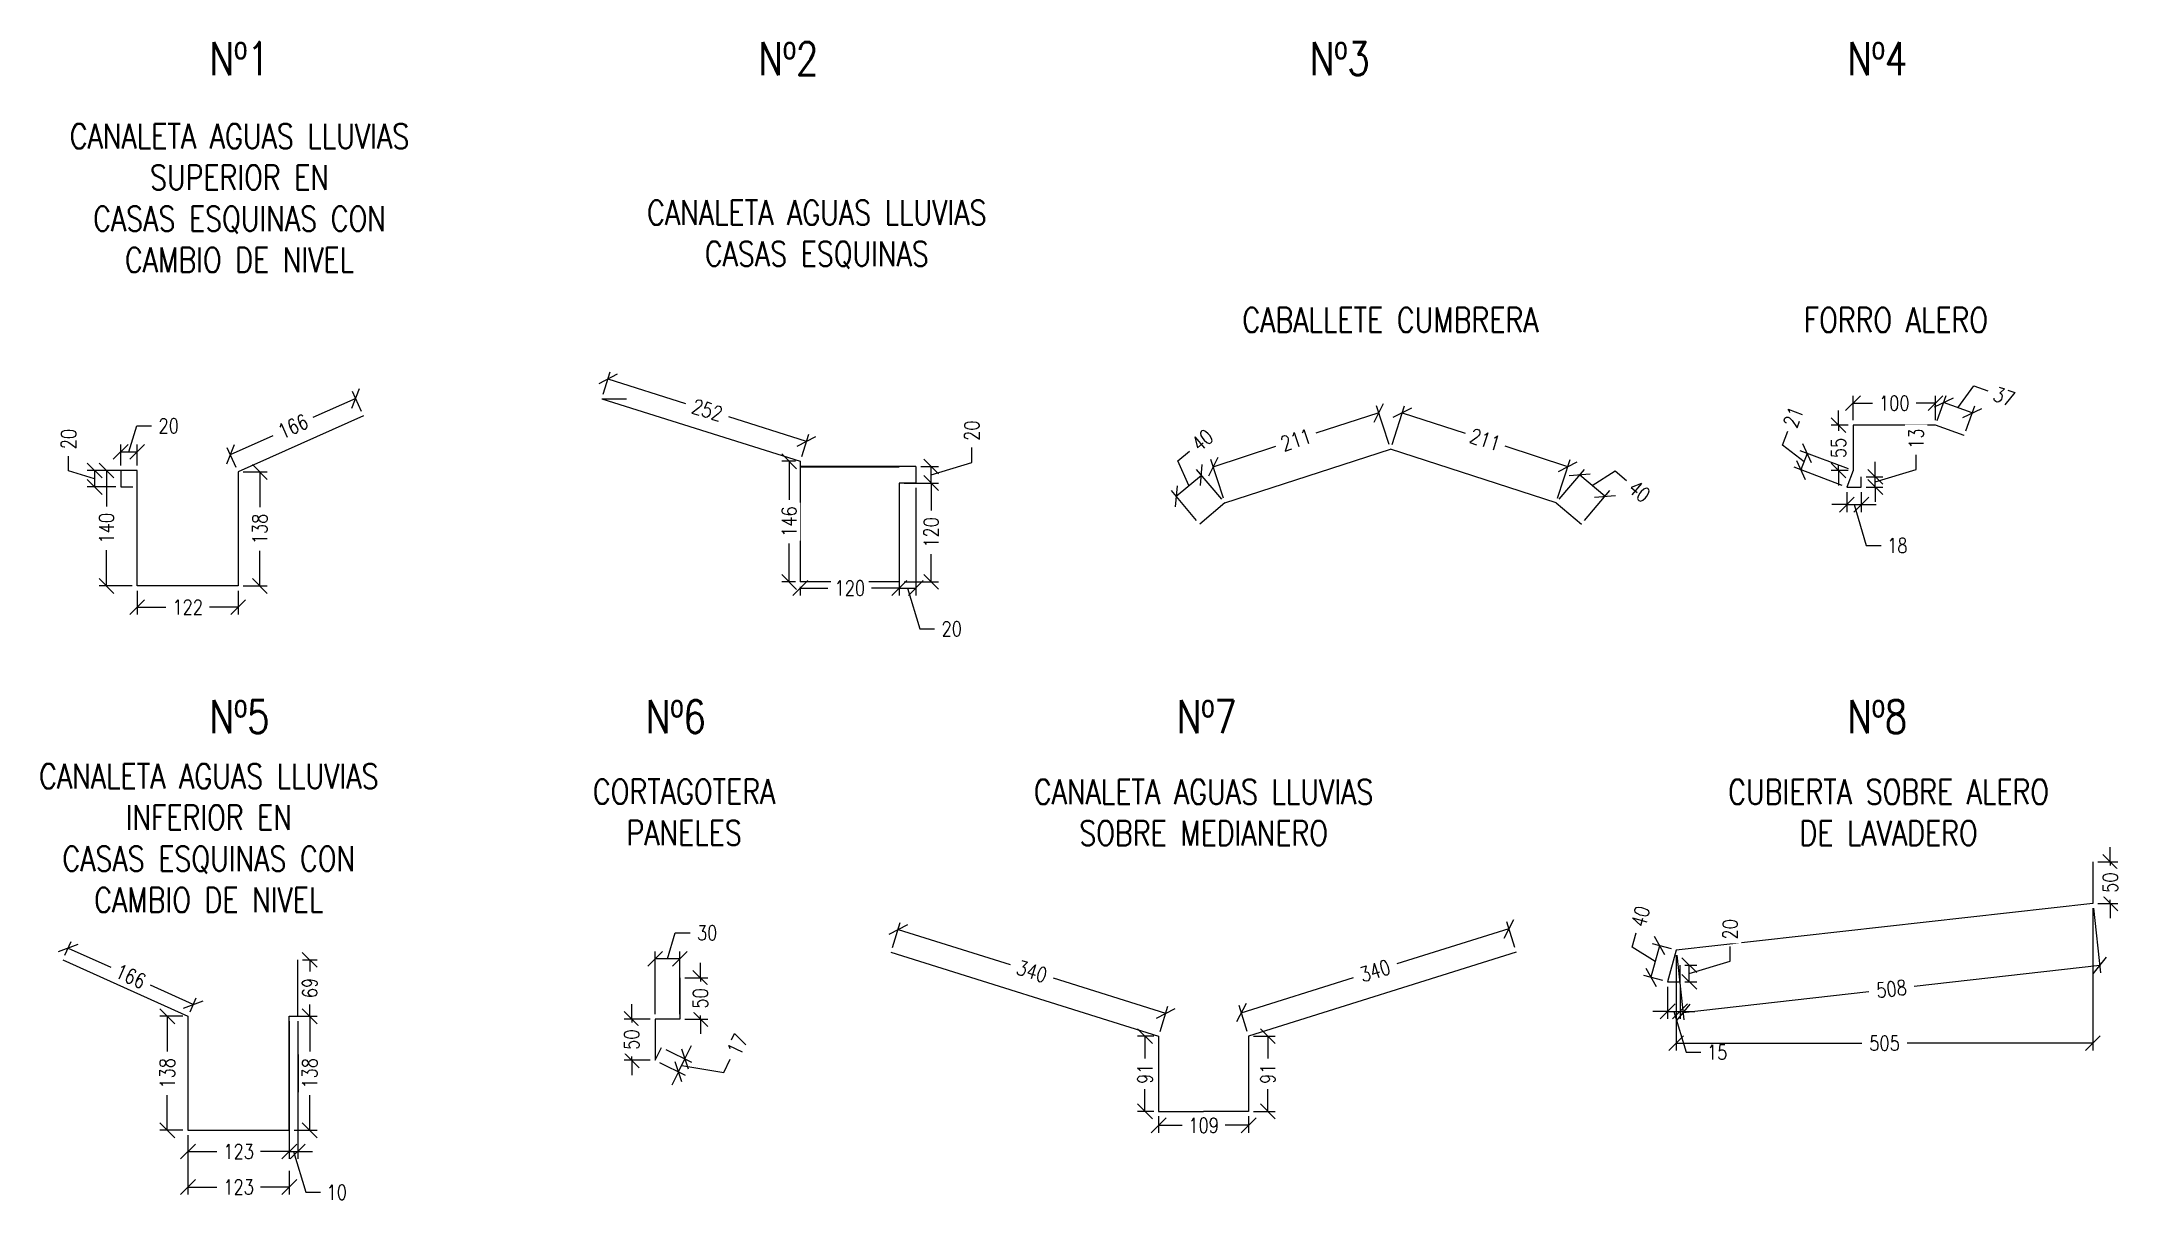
# Model space of a CAD drawing. Header units: metres. Extents: x -2 to 690, y -116 to 73.
# Drawn here: x 504.607 to 507.127, y 12.067 to 13.476 of the extents above; entities that cross this region are included whole.
import ezdxf

# ---------------------------------------------------------------- set-up
doc = ezdxf.new("R2010")
doc.units = ezdxf.units.M
doc.header["$LTSCALE"] = 5
doc.header["$MEASUREMENT"] = 0
doc.layers.get('0').update_dxf_attribs({"color": 30})
doc.layers.get('DEFPOINTS').update_dxf_attribs({"color": 210})
for name, color, linetype, lineweight in [('A-ANNO-DIMS', 3, 'Continuous', 18), ('A-ANNO-SYMB', 3, 'Continuous', 18), ('A-ANNO-TEXT', 3, 'Continuous', 18), ('A-ELEV-MBE1', 7, 'Continuous', 35)]:
    doc.layers.add(name, color=color, linetype=linetype, lineweight=lineweight)
doc.styles.add('E-ROMANS', font='romans.shx', dxfattribs={"width": 0.8})
doc.dimstyles.new('E-0010_TICK_18', dxfattribs={"dimscale": 0.001, "dimtxt": 18, "dimasz": 18, "dimexe": 9, "dimexo": 6, "dimgap": 9, "dimtad": 0, "dimdec": 0, "dimlfac": 1000, "dimzin": 0, "dimdsep": 46, "dimtxsty": 'E-ROMANS', "dimblk": 'OBLIQUE', "dimcen": 9, "dimclrd": 256, "dimclre": 256, "dimclrt": 256, "dimadec": 0, "dimazin": 0, "dimtfac": 1, "dimtdec": 0, "dimtmove": 1, "dimatfit": 3, "dimldrblk": 'OPEN90', "dimfxl": 1, "dimtfill": 1, "dimtolj": 1, "dimtzin": 0, "dimarcsym": 0})

msp = doc.modelspace()

# ---------------------------------------------------------------- texts
at = {"layer": 'A-ANNO-TEXT', "attachment_point": 2, "style": 'E-ROMANS'}
for s, insert, char_height in [('Nº1', (504.8466, 13.4757), 0.04), ('Nº2', (505.5118, 13.4757), 0.04), ('Nº3', (506.1801, 13.4757), 0.04), ('Nº4', (506.8315, 13.4757), 0.04), ('CANALETA AGUAS LLUVIAS\\PSUPERIOR EN\\PCASAS ESQUINAS CON \\PCAMBIO DE NIVEL', (504.8466, 13.3766), 0.03), ('CANALETA AGUAS LLUVIAS\\PCASAS ESQUINAS', (505.5463, 13.284), 0.03), ('CABALLETE CUMBRERA', (506.2416, 13.1538), 0.03), ('FORRO ALERO', (506.8542, 13.1538), 0.03), ('Nº5', (504.8466, 12.6777), 0.04), ('Nº6', (505.3754, 12.6777), 0.04), ('Nº7', (506.0189, 12.6777), 0.04), ('Nº8', (506.8315, 12.6777), 0.04), ('CANALETA AGUAS LLUVIAS\\PINFERIOR EN\\PCASAS ESQUINAS CON \\PCAMBIO DE NIVEL', (504.8094, 12.6005), 0.03), ('CORTAGOTERA\\PPANELES', (505.3855, 12.5818), 0.03), ('CANALETA AGUAS LLUVIAS\\PSOBRE MEDIANERO', (506.0151, 12.5815), 0.03), ('CUBIERTA SOBRE ALERO\\PDE LAVADERO', (506.8453, 12.5815), 0.03)]:
    msp.add_mtext(s, dxfattribs=dict(at, insert=insert, char_height=char_height))

# ---------------------------------------------------------------- blocks, each defined once
blk = doc.blocks.new('_Oblique')
at = {"color": 0, "linetype": 'ByBlock', "lineweight": -2}
blk.add_line((-0.5, -0.5), (0.5, 0.5), dxfattribs=at)
blk = doc.blocks.new('*D1073')
at = {"layer": 'A-ANNO-DIMS', "lineweight": -2, "transparency": 16777216}
for p, q in [((505.2874, 13.0488), (505.2959, 13.0758)), ((505.2932, 13.0672), (505.3873, 13.0376)), ((505.5339, 12.9915), (505.4398, 13.0211)), ((505.5281, 12.9731), (505.5366, 13.0001))]:
    blk.add_line(p, q, dxfattribs=at)
at = {"layer": 'DEFPOINTS', "color": 0, "transparency": 16777216}
for p in [(505.2856, 13.0431), (505.5339, 12.9915), (505.5263, 12.9674)]:
    blk.add_point(p, dxfattribs=at)
at = {"layer": 'A-ANNO-DIMS', "lineweight": -2, "transparency": 16777216, "xscale": 0.018, "yscale": 0.018, "zscale": 0.018}
for p, rotation in [((505.2932, 13.0672), 162.5328064027576), ((505.5339, 12.9915), 342.5328064027576)]:
    blk.add_blockref('_Oblique', p, dxfattribs=dict(at, rotation=rotation))
at = {"layer": 'A-ANNO-DIMS', "transparency": 16777216, "insert": (505.4135, 13.0294), "char_height": 0.018, "attachment_point": 5, "rotation": 342.5328, "style": 'E-ROMANS', "bg_fill": 3, "box_fill_scale": 1.25, "bg_fill_color": 256, "bg_fill_true_color": 13158600, "bg_fill_transparency": 0}
blk.add_mtext('\\A1;252', dxfattribs=at)
blk = doc.blocks.new('_Open90')
at = {"color": 0, "linetype": 'ByBlock', "lineweight": -2}
for p, q in [((0, 0), (-1, 0)), ((-0.5, 0.5), (0, 0)), ((0, 0), (-0.5, -0.5))]:
    blk.add_line(p, q, dxfattribs=at)
blk = doc.blocks.new('*D1074')
at = {"layer": 'A-ANNO-DIMS', "lineweight": -2, "transparency": 16777216}
for p, q in [((505.5203, 12.9674), (505.5038, 12.9674)), ((505.5128, 12.9674), (505.5128, 12.9207)), ((505.5128, 12.821), (505.5128, 12.8677)), ((505.5203, 12.821), (505.5038, 12.821))]:
    blk.add_line(p, q, dxfattribs=at)
at = {"layer": 'DEFPOINTS', "color": 0, "transparency": 16777216}
for p in [(505.5263, 12.9674), (505.5128, 12.821), (505.5263, 12.821)]:
    blk.add_point(p, dxfattribs=at)
at = {"layer": 'A-ANNO-DIMS', "lineweight": -2, "transparency": 16777216, "xscale": 0.018, "yscale": 0.018, "zscale": 0.018}
for p, rotation in [((505.5128, 12.9674), 90), ((505.5128, 12.821), 270)]:
    blk.add_blockref('_Oblique', p, dxfattribs=dict(at, rotation=rotation))
at = {"layer": 'A-ANNO-DIMS', "transparency": 16777216, "insert": (505.5128, 12.8942), "char_height": 0.018, "attachment_point": 5, "rotation": 90, "style": 'E-ROMANS', "bg_fill": 3, "box_fill_scale": 1.25, "bg_fill_color": 256, "bg_fill_true_color": 13158600, "bg_fill_transparency": 0}
blk.add_mtext('\\A1;146', dxfattribs=at)
blk = doc.blocks.new('*D1075')
at = {"layer": 'A-ANNO-DIMS', "lineweight": -2, "transparency": 16777216}
for p, q in [((505.5263, 12.815), (505.5263, 12.8046)), ((505.5263, 12.8136), (505.5598, 12.8136)), ((505.6463, 12.8136), (505.6127, 12.8136)), ((505.6463, 12.815), (505.6463, 12.8046))]:
    blk.add_line(p, q, dxfattribs=at)
at = {"layer": 'DEFPOINTS', "color": 0, "transparency": 16777216}
for p in [(505.5263, 12.821), (505.6463, 12.821), (505.6463, 12.8136)]:
    blk.add_point(p, dxfattribs=at)
at = {"layer": 'A-ANNO-DIMS', "lineweight": -2, "transparency": 16777216, "xscale": 0.018, "yscale": 0.018, "zscale": 0.018, "rotation": 180}
blk.add_blockref('_Oblique', (505.5263, 12.8136), dxfattribs=at)
at = {"layer": 'A-ANNO-DIMS', "lineweight": -2, "transparency": 16777216, "xscale": 0.018, "yscale": 0.018, "zscale": 0.018}
blk.add_blockref('_Oblique', (505.6463, 12.8136), dxfattribs=at)
at = {"layer": 'A-ANNO-DIMS', "transparency": 16777216, "insert": (505.5863, 12.8136), "char_height": 0.018, "attachment_point": 5, "style": 'E-ROMANS', "bg_fill": 3, "box_fill_scale": 1.25, "bg_fill_color": 256, "bg_fill_true_color": 13158600, "bg_fill_transparency": 0}
blk.add_mtext('\\A1;120', dxfattribs=at)
blk = doc.blocks.new('*D1076')
at = {"layer": 'A-ANNO-DIMS', "lineweight": -2, "transparency": 16777216}
for p, q in [((505.6523, 12.941), (505.6938, 12.941)), ((505.6848, 12.941), (505.6848, 12.9075)), ((505.6848, 12.8211), (505.6848, 12.8546)), ((505.6523, 12.8211), (505.6938, 12.8211))]:
    blk.add_line(p, q, dxfattribs=at)
at = {"layer": 'DEFPOINTS', "color": 0, "transparency": 16777216}
for p in [(505.6463, 12.941), (505.6848, 12.941), (505.6463, 12.8211)]:
    blk.add_point(p, dxfattribs=at)
at = {"layer": 'A-ANNO-DIMS', "lineweight": -2, "transparency": 16777216, "xscale": 0.018, "yscale": 0.018, "zscale": 0.018}
for p, rotation in [((505.6848, 12.941), 90), ((505.6848, 12.8211), 270)]:
    blk.add_blockref('_Oblique', p, dxfattribs=dict(at, rotation=rotation))
at = {"layer": 'A-ANNO-DIMS', "transparency": 16777216, "insert": (505.6848, 12.8811), "char_height": 0.018, "attachment_point": 5, "rotation": 90, "style": 'E-ROMANS', "bg_fill": 3, "box_fill_scale": 1.25, "bg_fill_color": 256, "bg_fill_true_color": 13158600, "bg_fill_transparency": 0}
blk.add_mtext('\\A1;120', dxfattribs=at)
blk = doc.blocks.new('*D1077')
at = {"layer": 'A-ANNO-DIMS', "lineweight": -2, "transparency": 16777216}
for p, q in [((505.7343, 12.9659), (505.7343, 12.9839)), ((505.6723, 12.961), (505.6938, 12.961)), ((505.6848, 12.951), (505.7343, 12.9659)), ((505.6848, 12.941), (505.6848, 12.961)), ((505.6523, 12.941), (505.6938, 12.941))]:
    blk.add_line(p, q, dxfattribs=at)
at = {"layer": 'DEFPOINTS', "color": 0, "transparency": 16777216}
for p in [(505.6663, 12.961), (505.6848, 12.961), (505.6463, 12.941)]:
    blk.add_point(p, dxfattribs=at)
at = {"layer": 'A-ANNO-DIMS', "lineweight": -2, "transparency": 16777216, "xscale": 0.018, "yscale": 0.018, "zscale": 0.018}
for p, rotation in [((505.6848, 12.961), 90), ((505.6848, 12.941), 270)]:
    blk.add_blockref('_Oblique', p, dxfattribs=dict(at, rotation=rotation))
at = {"layer": 'A-ANNO-DIMS', "transparency": 16777216, "insert": (505.7343, 13.0045), "char_height": 0.018, "attachment_point": 5, "rotation": 90, "style": 'E-ROMANS', "bg_fill": 3, "box_fill_scale": 1.25, "bg_fill_color": 256, "bg_fill_true_color": 13158600, "bg_fill_transparency": 0}
blk.add_mtext('\\A1;20', dxfattribs=at)
blk = doc.blocks.new('*D1078')
at = {"layer": 'A-ANNO-DIMS', "lineweight": -2, "transparency": 16777216}
for p, q in [((505.6463, 12.935), (505.6463, 12.8046)), ((505.6663, 12.935), (505.6663, 12.8046)), ((505.6463, 12.8136), (505.6663, 12.8136)), ((505.6563, 12.8136), (505.6711, 12.7641)), ((505.6711, 12.7641), (505.6891, 12.7641))]:
    blk.add_line(p, q, dxfattribs=at)
at = {"layer": 'DEFPOINTS', "color": 0, "transparency": 16777216}
for p in [(505.6463, 12.941), (505.6663, 12.941), (505.6663, 12.8136)]:
    blk.add_point(p, dxfattribs=at)
at = {"layer": 'A-ANNO-DIMS', "lineweight": -2, "transparency": 16777216, "xscale": 0.018, "yscale": 0.018, "zscale": 0.018, "rotation": 180}
blk.add_blockref('_Oblique', (505.6463, 12.8136), dxfattribs=at)
at = {"layer": 'A-ANNO-DIMS', "lineweight": -2, "transparency": 16777216, "xscale": 0.018, "yscale": 0.018, "zscale": 0.018}
blk.add_blockref('_Oblique', (505.6663, 12.8136), dxfattribs=at)
at = {"layer": 'A-ANNO-DIMS', "transparency": 16777216, "insert": (505.7098, 12.7641), "char_height": 0.018, "attachment_point": 5, "style": 'E-ROMANS', "bg_fill": 3, "box_fill_scale": 1.25, "bg_fill_color": 256, "bg_fill_true_color": 13158600, "bg_fill_transparency": 0}
blk.add_mtext('\\A1;20', dxfattribs=at)
blk = doc.blocks.new('*D1079')
at = {"layer": 'A-ANNO-DIMS', "lineweight": -2, "transparency": 16777216}
for p, q in [((505.6379, 12.3776), (505.6475, 12.4081)), ((505.6448, 12.3995), (505.7808, 12.357)), ((505.9692, 12.2979), (505.8333, 12.3405)), ((505.9624, 12.276), (505.9719, 12.3065))]:
    blk.add_line(p, q, dxfattribs=at)
at = {"layer": 'DEFPOINTS', "color": 0, "transparency": 16777216}
for p in [(505.6361, 12.3719), (505.9692, 12.2979), (505.9606, 12.2703)]:
    blk.add_point(p, dxfattribs=at)
at = {"layer": 'A-ANNO-DIMS', "lineweight": -2, "transparency": 16777216, "xscale": 0.018, "yscale": 0.018, "zscale": 0.018}
for p, rotation in [((505.6448, 12.3995), 162.6126186627421), ((505.9692, 12.2979), 342.6126186627422)]:
    blk.add_blockref('_Oblique', p, dxfattribs=dict(at, rotation=rotation))
at = {"layer": 'A-ANNO-DIMS', "transparency": 16777216, "insert": (505.807, 12.3487), "char_height": 0.018, "attachment_point": 5, "rotation": 342.6126, "style": 'E-ROMANS', "bg_fill": 3, "box_fill_scale": 1.25, "bg_fill_color": 256, "bg_fill_true_color": 13158600, "bg_fill_transparency": 0}
blk.add_mtext('\\A1;340', dxfattribs=at)
blk = doc.blocks.new('*D1080')
at = {"layer": 'A-ANNO-DIMS', "lineweight": -2, "transparency": 16777216}
for p, q in [((506.3923, 12.3776), (506.3824, 12.4089)), ((506.3851, 12.4003), (506.2492, 12.3578)), ((506.0607, 12.2987), (506.1966, 12.3413)), ((506.0678, 12.276), (506.058, 12.3073))]:
    blk.add_line(p, q, dxfattribs=at)
at = {"layer": 'DEFPOINTS', "color": 0, "transparency": 16777216}
for p in [(506.3851, 12.4003), (506.394, 12.3719), (506.0696, 12.2703)]:
    blk.add_point(p, dxfattribs=at)
at = {"layer": 'A-ANNO-DIMS', "lineweight": -2, "transparency": 16777216, "xscale": 0.018, "yscale": 0.018, "zscale": 0.018}
for p, rotation in [((506.3851, 12.4003), 17.38738133724641), ((506.0607, 12.2987), 197.3873813372464)]:
    blk.add_blockref('_Oblique', p, dxfattribs=dict(at, rotation=rotation))
at = {"layer": 'A-ANNO-DIMS', "transparency": 16777216, "insert": (506.2229, 12.3495), "char_height": 0.018, "attachment_point": 5, "rotation": 17.3874, "style": 'E-ROMANS', "bg_fill": 3, "box_fill_scale": 1.25, "bg_fill_color": 256, "bg_fill_true_color": 13158600, "bg_fill_transparency": 0}
blk.add_mtext('\\A1;340', dxfattribs=at)
blk = doc.blocks.new('*D1081')
at = {"layer": 'A-ANNO-DIMS', "lineweight": -2, "transparency": 16777216}
for p, q in [((505.9546, 12.2703), (505.935, 12.2703)), ((505.944, 12.2703), (505.944, 12.2432)), ((505.944, 12.179), (505.944, 12.206)), ((505.9546, 12.179), (505.935, 12.179))]:
    blk.add_line(p, q, dxfattribs=at)
at = {"layer": 'DEFPOINTS', "color": 0, "transparency": 16777216}
for p in [(505.9606, 12.2703), (505.944, 12.179), (505.9606, 12.179)]:
    blk.add_point(p, dxfattribs=at)
at = {"layer": 'A-ANNO-DIMS', "lineweight": -2, "transparency": 16777216, "xscale": 0.018, "yscale": 0.018, "zscale": 0.018}
for p, rotation in [((505.944, 12.2703), 90), ((505.944, 12.179), 270)]:
    blk.add_blockref('_Oblique', p, dxfattribs=dict(at, rotation=rotation))
at = {"layer": 'A-ANNO-DIMS', "transparency": 16777216, "insert": (505.944, 12.2246), "char_height": 0.018, "attachment_point": 5, "rotation": 90, "style": 'E-ROMANS', "bg_fill": 3, "box_fill_scale": 1.25, "bg_fill_color": 256, "bg_fill_true_color": 13158600, "bg_fill_transparency": 0}
blk.add_mtext('\\A1;91', dxfattribs=at)
blk = doc.blocks.new('*D1082')
at = {"layer": 'A-ANNO-DIMS', "lineweight": -2, "transparency": 16777216}
for p, q in [((505.9606, 12.173), (505.9606, 12.1531)), ((505.9606, 12.1621), (505.9889, 12.1621)), ((506.0696, 12.1621), (506.0412, 12.1621)), ((506.0696, 12.173), (506.0696, 12.1531))]:
    blk.add_line(p, q, dxfattribs=at)
at = {"layer": 'DEFPOINTS', "color": 0, "transparency": 16777216}
for p in [(505.9606, 12.179), (506.0696, 12.179), (506.0696, 12.1621)]:
    blk.add_point(p, dxfattribs=at)
at = {"layer": 'A-ANNO-DIMS', "lineweight": -2, "transparency": 16777216, "xscale": 0.018, "yscale": 0.018, "zscale": 0.018, "rotation": 180}
blk.add_blockref('_Oblique', (505.9606, 12.1621), dxfattribs=at)
at = {"layer": 'A-ANNO-DIMS', "lineweight": -2, "transparency": 16777216, "xscale": 0.018, "yscale": 0.018, "zscale": 0.018}
blk.add_blockref('_Oblique', (506.0696, 12.1621), dxfattribs=at)
at = {"layer": 'A-ANNO-DIMS', "transparency": 16777216, "insert": (506.0151, 12.1621), "char_height": 0.018, "attachment_point": 5, "style": 'E-ROMANS', "bg_fill": 3, "box_fill_scale": 1.25, "bg_fill_color": 256, "bg_fill_true_color": 13158600, "bg_fill_transparency": 0}
blk.add_mtext('\\A1;109', dxfattribs=at)
blk = doc.blocks.new('*D103')
at = {"layer": 'A-ANNO-DIMS', "lineweight": -2, "transparency": 16777216}
for p, q in [((506.0756, 12.2703), (506.1019, 12.2703)), ((506.0929, 12.2703), (506.0929, 12.2432)), ((506.0929, 12.179), (506.0929, 12.206)), ((506.0756, 12.179), (506.1019, 12.179))]:
    blk.add_line(p, q, dxfattribs=at)
at = {"layer": 'DEFPOINTS', "color": 0, "transparency": 16777216}
for p in [(506.0696, 12.2703), (506.0929, 12.2703), (506.0696, 12.179)]:
    blk.add_point(p, dxfattribs=at)
at = {"layer": 'A-ANNO-DIMS', "lineweight": -2, "transparency": 16777216, "xscale": 0.018, "yscale": 0.018, "zscale": 0.018}
for p, rotation in [((506.0929, 12.2703), 90), ((506.0929, 12.179), 270)]:
    blk.add_blockref('_Oblique', p, dxfattribs=dict(at, rotation=rotation))
at = {"layer": 'A-ANNO-DIMS', "transparency": 16777216, "insert": (506.0929, 12.2246), "char_height": 0.018, "attachment_point": 5, "rotation": 90, "style": 'E-ROMANS', "bg_fill": 3, "box_fill_scale": 1.25, "bg_fill_color": 256, "bg_fill_true_color": 13158600, "bg_fill_transparency": 0}
blk.add_mtext('\\A1;91', dxfattribs=at)
blk = doc.blocks.new('*D1083')
at = {"layer": 'A-ANNO-DIMS', "lineweight": -2, "transparency": 16777216}
for p, q in [((505.984, 12.968), (505.9978, 12.9796)), ((505.9971, 12.9378), (505.984, 12.968)), ((506.0371, 12.9215), (506.0066, 12.9576)), ((506.0065, 12.8957), (505.976, 12.9318)), ((505.9818, 12.9249), (506.0124, 12.9507))]:
    blk.add_line(p, q, dxfattribs=at)
at = {"layer": 'DEFPOINTS', "color": 0, "transparency": 16777216}
for p in [(506.0124, 12.9507), (506.0409, 12.9169), (506.0104, 12.8911)]:
    blk.add_point(p, dxfattribs=at)
at = {"layer": 'A-ANNO-DIMS', "lineweight": -2, "transparency": 16777216, "xscale": 0.018, "yscale": 0.018, "zscale": 0.018, "rotation": 220.1488965541561}
blk.add_blockref('_Oblique', (505.9818, 12.9249), dxfattribs=at)
at = {"layer": 'A-ANNO-DIMS', "transparency": 16777216, "insert": (506.0136, 12.9929), "char_height": 0.018, "attachment_point": 5, "rotation": 40.1489, "style": 'E-ROMANS', "bg_fill": 3, "box_fill_scale": 1.25, "bg_fill_color": 256, "bg_fill_true_color": 13158600, "bg_fill_transparency": 0}
blk.add_mtext('\\A1;40', dxfattribs=at)
at = {"layer": 'A-ANNO-DIMS', "lineweight": -2, "transparency": 16777216, "xscale": 0.018, "yscale": 0.018, "zscale": 0.018, "rotation": 40.14889655415612}
blk.add_blockref('_Oblique', (506.0124, 12.9507), dxfattribs=at)
blk = doc.blocks.new('*D104')
at = {"layer": 'A-ANNO-DIMS', "lineweight": -2, "transparency": 16777216}
for p, q in [((506.2398, 12.9879), (506.2246, 13.0347)), ((506.2274, 13.0261), (506.1512, 13.0013)), ((506.0267, 12.9608), (506.1028, 12.9856)), ((506.0391, 12.9226), (506.0239, 12.9694))]:
    blk.add_line(p, q, dxfattribs=at)
at = {"layer": 'DEFPOINTS', "color": 0, "transparency": 16777216}
for p in [(506.2274, 13.0261), (506.2416, 12.9822), (506.0409, 12.9169)]:
    blk.add_point(p, dxfattribs=at)
at = {"layer": 'A-ANNO-DIMS', "lineweight": -2, "transparency": 16777216, "xscale": 0.018, "yscale": 0.018, "zscale": 0.018}
for p, rotation in [((506.2274, 13.0261), 18.0220854612982), ((506.0267, 12.9608), 198.0220854612982)]:
    blk.add_blockref('_Oblique', p, dxfattribs=dict(at, rotation=rotation))
at = {"layer": 'A-ANNO-DIMS', "transparency": 16777216, "insert": (506.127, 12.9935), "char_height": 0.018, "attachment_point": 5, "rotation": 18.0221, "style": 'E-ROMANS', "bg_fill": 3, "box_fill_scale": 1.25, "bg_fill_color": 256, "bg_fill_true_color": 13158600, "bg_fill_transparency": 0}
blk.add_mtext('\\A1;211', dxfattribs=at)
blk = doc.blocks.new('*D1084')
at = {"layer": 'A-ANNO-DIMS', "lineweight": -2, "transparency": 16777216}
for p, q in [((506.4462, 12.9215), (506.4767, 12.9576)), ((506.5015, 12.9249), (506.4709, 12.9507)), ((506.4768, 12.8957), (506.5073, 12.9318)), ((506.4862, 12.9378), (506.5137, 12.9558)), ((506.5137, 12.9558), (506.5275, 12.9442))]:
    blk.add_line(p, q, dxfattribs=at)
at = {"layer": 'DEFPOINTS', "color": 0, "transparency": 16777216}
for p in [(506.4709, 12.9507), (506.4424, 12.9169), (506.4729, 12.8911)]:
    blk.add_point(p, dxfattribs=at)
at = {"layer": 'A-ANNO-DIMS', "lineweight": -2, "transparency": 16777216, "xscale": 0.018, "yscale": 0.018, "zscale": 0.018, "rotation": 139.8511034460539}
blk.add_blockref('_Oblique', (506.4709, 12.9507), dxfattribs=at)
at = {"layer": 'A-ANNO-DIMS', "transparency": 16777216, "insert": (506.5433, 12.9309), "char_height": 0.018, "attachment_point": 5, "rotation": 319.8511, "style": 'E-ROMANS', "bg_fill": 3, "box_fill_scale": 1.25, "bg_fill_color": 256, "bg_fill_true_color": 13158600, "bg_fill_transparency": 0}
blk.add_mtext('\\A1;40', dxfattribs=at)
at = {"layer": 'A-ANNO-DIMS', "lineweight": -2, "transparency": 16777216, "xscale": 0.018, "yscale": 0.018, "zscale": 0.018, "rotation": 319.8511034460539}
blk.add_blockref('_Oblique', (506.5015, 12.9249), dxfattribs=at)
blk = doc.blocks.new('*D105')
at = {"layer": 'A-ANNO-DIMS', "lineweight": -2, "transparency": 16777216}
for p, q in [((506.2435, 12.9879), (506.2587, 13.0347)), ((506.2559, 13.0261), (506.3321, 13.0013)), ((506.4566, 12.9608), (506.3805, 12.9856)), ((506.4442, 12.9226), (506.4594, 12.9694))]:
    blk.add_line(p, q, dxfattribs=at)
at = {"layer": 'DEFPOINTS', "color": 0, "transparency": 16777216}
for p in [(506.2559, 13.0261), (506.2416, 12.9822), (506.4424, 12.9169)]:
    blk.add_point(p, dxfattribs=at)
at = {"layer": 'A-ANNO-DIMS', "lineweight": -2, "transparency": 16777216, "xscale": 0.018, "yscale": 0.018, "zscale": 0.018}
for p, rotation in [((506.2559, 13.0261), 161.9779145387018), ((506.4566, 12.9608), 341.9779145387018)]:
    blk.add_blockref('_Oblique', p, dxfattribs=dict(at, rotation=rotation))
at = {"layer": 'A-ANNO-DIMS', "transparency": 16777216, "insert": (506.3563, 12.9935), "char_height": 0.018, "attachment_point": 5, "rotation": 341.9779, "style": 'E-ROMANS', "bg_fill": 3, "box_fill_scale": 1.25, "bg_fill_color": 256, "bg_fill_true_color": 13158600, "bg_fill_transparency": 0}
blk.add_mtext('\\A1;211', dxfattribs=at)
blk = doc.blocks.new('*D1085')
at = {"layer": 'A-ANNO-DIMS', "lineweight": -2, "transparency": 16777216}
for p, q in [((506.9293, 13.0323), (506.9488, 13.0588)), ((506.9488, 13.0588), (506.9657, 13.0527)), ((506.9042, 13.0167), (506.915, 13.047)), ((506.9466, 13.0261), (506.912, 13.0385)), ((506.9389, 13.0043), (506.9497, 13.0346))]:
    blk.add_line(p, q, dxfattribs=at)
at = {"layer": 'DEFPOINTS', "color": 0, "transparency": 16777216}
for p in [(506.912, 13.0385), (506.9022, 13.0111), (506.9369, 12.9987)]:
    blk.add_point(p, dxfattribs=at)
at = {"layer": 'A-ANNO-DIMS', "lineweight": -2, "transparency": 16777216, "xscale": 0.018, "yscale": 0.018, "zscale": 0.018, "rotation": 160.3643034917982}
blk.add_blockref('_Oblique', (506.912, 13.0385), dxfattribs=at)
at = {"layer": 'A-ANNO-DIMS', "transparency": 16777216, "insert": (506.9852, 13.0458), "char_height": 0.018, "attachment_point": 5, "rotation": 340.3643, "style": 'E-ROMANS', "bg_fill": 3, "box_fill_scale": 1.25, "bg_fill_color": 256, "bg_fill_true_color": 13158600, "bg_fill_transparency": 0}
blk.add_mtext('\\A1;37', dxfattribs=at)
at = {"layer": 'A-ANNO-DIMS', "lineweight": -2, "transparency": 16777216, "xscale": 0.018, "yscale": 0.018, "zscale": 0.018, "rotation": 340.3643034917982}
blk.add_blockref('_Oblique', (506.9466, 13.0261), dxfattribs=at)
blk = doc.blocks.new('*D1086')
at = {"layer": 'A-ANNO-DIMS', "lineweight": -2, "transparency": 16777216}
for p, q in [((506.8022, 13.0171), (506.8022, 13.0469)), ((506.8022, 13.0379), (506.8257, 13.0379)), ((506.9022, 13.0379), (506.8787, 13.0379)), ((506.9022, 13.0171), (506.9022, 13.0469))]:
    blk.add_line(p, q, dxfattribs=at)
at = {"layer": 'DEFPOINTS', "color": 0, "transparency": 16777216}
for p in [(506.8022, 13.0379), (506.8022, 13.0111), (506.9022, 13.0111)]:
    blk.add_point(p, dxfattribs=at)
at = {"layer": 'A-ANNO-DIMS', "lineweight": -2, "transparency": 16777216, "xscale": 0.018, "yscale": 0.018, "zscale": 0.018, "rotation": 180}
blk.add_blockref('_Oblique', (506.8022, 13.0379), dxfattribs=at)
at = {"layer": 'A-ANNO-DIMS', "lineweight": -2, "transparency": 16777216, "xscale": 0.018, "yscale": 0.018, "zscale": 0.018}
blk.add_blockref('_Oblique', (506.9022, 13.0379), dxfattribs=at)
at = {"layer": 'A-ANNO-DIMS', "transparency": 16777216, "insert": (506.8522, 13.0379), "char_height": 0.018, "attachment_point": 5, "style": 'E-ROMANS', "bg_fill": 3, "box_fill_scale": 1.25, "bg_fill_color": 256, "bg_fill_true_color": 13158600, "bg_fill_transparency": 0}
blk.add_mtext('\\A1;100', dxfattribs=at)
blk = doc.blocks.new('*D1087')
at = {"layer": 'A-ANNO-DIMS', "lineweight": -2, "transparency": 16777216}
for p, q in [((506.7962, 13.0111), (506.7756, 13.0111)), ((506.7846, 13.0111), (506.7846, 13.0291)), ((506.7846, 13.0111), (506.7846, 13.0042)), ((506.7846, 12.9561), (506.7846, 12.9629)), ((506.7962, 12.9561), (506.7756, 12.9561)), ((506.7846, 12.9561), (506.7846, 12.9381))]:
    blk.add_line(p, q, dxfattribs=at)
at = {"layer": 'A-ANNO-DIMS', "lineweight": -2, "transparency": 16777216, "xscale": 0.018, "yscale": 0.018, "zscale": 0.018}
for p, rotation in [((506.7846, 13.0111), 270), ((506.7846, 12.9561), 90)]:
    blk.add_blockref('_Oblique', p, dxfattribs=dict(at, rotation=rotation))
at = {"layer": 'A-ANNO-DIMS', "transparency": 16777216, "insert": (506.7846, 12.9836), "char_height": 0.018, "attachment_point": 5, "rotation": 90, "style": 'E-ROMANS', "bg_fill": 3, "box_fill_scale": 1.25, "bg_fill_color": 256, "bg_fill_true_color": 13158600, "bg_fill_transparency": 0}
blk.add_mtext('\\A1;55', dxfattribs=at)
at = {"layer": 'DEFPOINTS', "color": 0, "transparency": 16777216}
for p in [(506.8022, 13.0111), (506.7846, 12.9561), (506.8022, 12.9561)]:
    blk.add_point(p, dxfattribs=at)
blk = doc.blocks.new('*D1088')
at = {"layer": 'A-ANNO-DIMS', "lineweight": -2, "transparency": 16777216}
for p, q in [((506.7167, 12.9868), (506.7231, 13.0037)), ((506.7429, 12.9669), (506.7167, 12.9868)), ((506.7891, 12.9382), (506.7307, 12.9601)), ((506.7966, 12.9582), (506.7382, 12.9801)), ((506.7466, 12.9769), (506.7391, 12.9569))]:
    blk.add_line(p, q, dxfattribs=at)
at = {"layer": 'DEFPOINTS', "color": 0, "transparency": 16777216}
for p in [(506.7391, 12.9569), (506.7947, 12.9361), (506.8022, 12.9561)]:
    blk.add_point(p, dxfattribs=at)
at = {"layer": 'A-ANNO-DIMS', "lineweight": -2, "transparency": 16777216, "xscale": 0.018, "yscale": 0.018, "zscale": 0.018, "rotation": 249.4129924461706}
blk.add_blockref('_Oblique', (506.7391, 12.9569), dxfattribs=at)
at = {"layer": 'A-ANNO-DIMS', "transparency": 16777216, "insert": (506.7296, 13.0211), "char_height": 0.018, "attachment_point": 5, "rotation": 69.413, "style": 'E-ROMANS', "bg_fill": 3, "box_fill_scale": 1.25, "bg_fill_color": 256, "bg_fill_true_color": 13158600, "bg_fill_transparency": 0}
blk.add_mtext('\\A1;21', dxfattribs=at)
at = {"layer": 'A-ANNO-DIMS', "lineweight": -2, "transparency": 16777216, "xscale": 0.018, "yscale": 0.018, "zscale": 0.018, "rotation": 69.41299244617058}
blk.add_blockref('_Oblique', (506.7466, 12.9769), dxfattribs=at)
blk = doc.blocks.new('*D1089')
at = {"layer": 'A-ANNO-DIMS', "lineweight": -2, "transparency": 16777216}
for p, q in [((506.7947, 12.9148), (506.7767, 12.9148)), ((506.7947, 12.9301), (506.7947, 12.9058)), ((506.7947, 12.9148), (506.8122, 12.9148)), ((506.7947, 12.9148), (506.8122, 12.9148)), ((506.8034, 12.9148), (506.8183, 12.8653)), ((506.8122, 12.9301), (506.8122, 12.9058)), ((506.8122, 12.9148), (506.8302, 12.9148)), ((506.8183, 12.8653), (506.8363, 12.8653))]:
    blk.add_line(p, q, dxfattribs=at)
at = {"layer": 'DEFPOINTS', "color": 0, "transparency": 16777216}
for p in [(506.7947, 12.9361), (506.8122, 12.9361), (506.8122, 12.9148)]:
    blk.add_point(p, dxfattribs=at)
at = {"layer": 'A-ANNO-DIMS', "lineweight": -2, "transparency": 16777216, "xscale": 0.018, "yscale": 0.018, "zscale": 0.018}
blk.add_blockref('_Oblique', (506.7947, 12.9148), dxfattribs=at)
at = {"layer": 'A-ANNO-DIMS', "lineweight": -2, "transparency": 16777216, "xscale": 0.018, "yscale": 0.018, "zscale": 0.018, "rotation": 180}
blk.add_blockref('_Oblique', (506.8122, 12.9148), dxfattribs=at)
at = {"layer": 'A-ANNO-DIMS', "transparency": 16777216, "insert": (506.8559, 12.8653), "char_height": 0.018, "attachment_point": 5, "style": 'E-ROMANS', "bg_fill": 3, "box_fill_scale": 1.25, "bg_fill_color": 256, "bg_fill_true_color": 13158600, "bg_fill_transparency": 0}
blk.add_mtext('\\A1;18', dxfattribs=at)
blk = doc.blocks.new('*D1090')
at = {"layer": 'A-ANNO-DIMS', "lineweight": -2, "transparency": 16777216}
for p, q in [((506.8292, 12.9486), (506.8292, 12.9666)), ((506.8292, 12.9423), (506.8787, 12.9572)), ((506.8787, 12.9572), (506.8787, 12.9752)), ((506.8182, 12.9486), (506.8382, 12.9486)), ((506.8182, 12.9361), (506.8382, 12.9361)), ((506.8292, 12.9361), (506.8292, 12.9486)), ((506.8292, 12.9361), (506.8292, 12.9486)), ((506.8292, 12.9361), (506.8292, 12.9181))]:
    blk.add_line(p, q, dxfattribs=at)
at = {"layer": 'DEFPOINTS', "color": 0, "transparency": 16777216}
for p in [(506.8122, 12.9486), (506.8122, 12.9361), (506.8292, 12.9486)]:
    blk.add_point(p, dxfattribs=at)
at = {"layer": 'A-ANNO-DIMS', "lineweight": -2, "transparency": 16777216, "xscale": 0.018, "yscale": 0.018, "zscale": 0.018}
for p, rotation in [((506.8292, 12.9486), 270), ((506.8292, 12.9361), 90)]:
    blk.add_blockref('_Oblique', p, dxfattribs=dict(at, rotation=rotation))
at = {"layer": 'A-ANNO-DIMS', "transparency": 16777216, "insert": (506.8787, 12.9948), "char_height": 0.018, "attachment_point": 5, "rotation": 90, "style": 'E-ROMANS', "bg_fill": 3, "box_fill_scale": 1.25, "bg_fill_color": 256, "bg_fill_true_color": 13158600, "bg_fill_transparency": 0}
blk.add_mtext('\\A1;13', dxfattribs=at)
blk = doc.blocks.new('*D1091')
at = {"layer": 'A-ANNO-DIMS', "lineweight": -2, "transparency": 16777216}
for p, q in [((505.4052, 12.341), (505.4052, 12.359)), ((505.3863, 12.341), (505.4142, 12.341)), ((505.4052, 12.341), (505.4052, 12.3367)), ((505.3863, 12.291), (505.4142, 12.291)), ((505.4052, 12.291), (505.4052, 12.2954)), ((505.4052, 12.291), (505.4052, 12.273))]:
    blk.add_line(p, q, dxfattribs=at)
at = {"layer": 'A-ANNO-DIMS', "lineweight": -2, "transparency": 16777216, "xscale": 0.018, "yscale": 0.018, "zscale": 0.018}
for p, rotation in [((505.4052, 12.341), 270), ((505.4052, 12.291), 90)]:
    blk.add_blockref('_Oblique', p, dxfattribs=dict(at, rotation=rotation))
at = {"layer": 'A-ANNO-DIMS', "transparency": 16777216, "insert": (505.4052, 12.316), "char_height": 0.018, "attachment_point": 5, "rotation": 90, "style": 'E-ROMANS', "bg_fill": 3, "box_fill_scale": 1.25, "bg_fill_color": 256, "bg_fill_true_color": 13158600, "bg_fill_transparency": 0}
blk.add_mtext('\\A1;50', dxfattribs=at)
at = {"layer": 'DEFPOINTS', "color": 0, "transparency": 16777216}
for p in [(505.3803, 12.341), (505.3803, 12.291), (505.4052, 12.291)]:
    blk.add_point(p, dxfattribs=at)
blk = doc.blocks.new('*D1092')
at = {"layer": 'A-ANNO-DIMS', "lineweight": -2, "transparency": 16777216}
for p, q in [((505.3653, 12.364), (505.3747, 12.3955)), ((505.3747, 12.3955), (505.3927, 12.3955)), ((505.3503, 12.297), (505.3503, 12.373)), ((505.3803, 12.364), (505.3503, 12.364)), ((505.3803, 12.297), (505.3803, 12.373))]:
    blk.add_line(p, q, dxfattribs=at)
at = {"layer": 'DEFPOINTS', "color": 0, "transparency": 16777216}
for p in [(505.3503, 12.364), (505.3503, 12.291), (505.3803, 12.291)]:
    blk.add_point(p, dxfattribs=at)
at = {"layer": 'A-ANNO-DIMS', "lineweight": -2, "transparency": 16777216, "xscale": 0.018, "yscale": 0.018, "zscale": 0.018, "rotation": 180}
blk.add_blockref('_Oblique', (505.3503, 12.364), dxfattribs=at)
at = {"layer": 'A-ANNO-DIMS', "transparency": 16777216, "insert": (505.4134, 12.3955), "char_height": 0.018, "attachment_point": 5, "style": 'E-ROMANS', "bg_fill": 3, "box_fill_scale": 1.25, "bg_fill_color": 256, "bg_fill_true_color": 13158600, "bg_fill_transparency": 0}
blk.add_mtext('\\A1;30', dxfattribs=at)
at = {"layer": 'A-ANNO-DIMS', "lineweight": -2, "transparency": 16777216, "xscale": 0.018, "yscale": 0.018, "zscale": 0.018}
blk.add_blockref('_Oblique', (505.3803, 12.364), dxfattribs=at)
blk = doc.blocks.new('*D1093')
at = {"layer": 'A-ANNO-DIMS', "lineweight": -2, "transparency": 16777216}
for p, q in [((505.3219, 12.291), (505.3219, 12.309)), ((505.3443, 12.291), (505.3129, 12.291)), ((505.3219, 12.291), (505.3219, 12.2867)), ((505.3443, 12.241), (505.3129, 12.241)), ((505.3219, 12.241), (505.3219, 12.2454)), ((505.3219, 12.241), (505.3219, 12.223))]:
    blk.add_line(p, q, dxfattribs=at)
at = {"layer": 'DEFPOINTS', "color": 0, "transparency": 16777216}
for p in [(505.3503, 12.291), (505.3503, 12.241)]:
    blk.add_point(p, dxfattribs=at)
at = {"layer": 'A-ANNO-DIMS', "lineweight": -2, "transparency": 16777216, "xscale": 0.018, "yscale": 0.018, "zscale": 0.018}
for p, rotation in [((505.3219, 12.291), 270), ((505.3219, 12.241), 90)]:
    blk.add_blockref('_Oblique', p, dxfattribs=dict(at, rotation=rotation))
at = {"layer": 'A-ANNO-DIMS', "transparency": 16777216, "insert": (505.3219, 12.266), "char_height": 0.018, "attachment_point": 5, "rotation": 90, "style": 'E-ROMANS', "bg_fill": 3, "box_fill_scale": 1.25, "bg_fill_color": 256, "bg_fill_true_color": 13158600, "bg_fill_transparency": 0}
blk.add_mtext('\\A1;50', dxfattribs=at)
at = {"layer": 'DEFPOINTS', "color": 0, "transparency": 16777216}
blk.add_point((505.3219, 12.241), dxfattribs=at)
blk = doc.blocks.new('*D1094')
at = {"layer": 'A-ANNO-DIMS', "lineweight": -2, "transparency": 16777216}
for p, q in [((505.3634, 12.254), (505.3944, 12.2387)), ((505.3863, 12.2427), (505.3943, 12.2588)), ((505.3557, 12.2384), (505.3867, 12.223)), ((505.3786, 12.227), (505.3707, 12.2109)), ((505.3786, 12.227), (505.3863, 12.2427)), ((505.3786, 12.227), (505.3863, 12.2427)), ((505.3825, 12.2348), (505.4335, 12.2263)), ((505.4335, 12.2263), (505.4414, 12.2424))]:
    blk.add_line(p, q, dxfattribs=at)
at = {"layer": 'DEFPOINTS', "color": 0, "transparency": 16777216}
for p in [(505.358, 12.2566), (505.3503, 12.241), (505.3863, 12.2427)]:
    blk.add_point(p, dxfattribs=at)
at = {"layer": 'A-ANNO-DIMS', "lineweight": -2, "transparency": 16777216, "xscale": 0.018, "yscale": 0.018, "zscale": 0.018}
for p, rotation in [((505.3863, 12.2427), 243.7485357833926), ((505.3786, 12.227), 63.74853578339265)]:
    blk.add_blockref('_Oblique', p, dxfattribs=dict(at, rotation=rotation))
at = {"layer": 'A-ANNO-DIMS', "transparency": 16777216, "insert": (505.4501, 12.26), "char_height": 0.018, "attachment_point": 5, "rotation": 63.7485, "style": 'E-ROMANS', "bg_fill": 3, "box_fill_scale": 1.25, "bg_fill_color": 256, "bg_fill_true_color": 13158600, "bg_fill_transparency": 0}
blk.add_mtext('\\A1;17', dxfattribs=at)
blk = doc.blocks.new('*D1095')
at = {"layer": 'A-ANNO-DIMS', "lineweight": -2, "transparency": 16777216}
for p, q in [((507.0935, 12.4253), (507.1023, 12.347)), ((506.5885, 12.3685), (506.5973, 12.2902)), ((507.1013, 12.3559), (506.8762, 12.3306)), ((506.5963, 12.2991), (506.8215, 12.3245))]:
    blk.add_line(p, q, dxfattribs=at)
at = {"layer": 'DEFPOINTS', "color": 0, "transparency": 16777216}
for p in [(507.0928, 12.4313), (506.5879, 12.3745), (507.1013, 12.3559)]:
    blk.add_point(p, dxfattribs=at)
at = {"layer": 'A-ANNO-DIMS', "lineweight": -2, "transparency": 16777216, "xscale": 0.018, "yscale": 0.018, "zscale": 0.018}
for p, rotation in [((507.1013, 12.3559), 6.415840724589905), ((506.5963, 12.2991), 186.4158407245899)]:
    blk.add_blockref('_Oblique', p, dxfattribs=dict(at, rotation=rotation))
at = {"layer": 'A-ANNO-DIMS', "transparency": 16777216, "insert": (506.8488, 12.3275), "char_height": 0.018, "attachment_point": 5, "rotation": 6.4158, "style": 'E-ROMANS', "bg_fill": 3, "box_fill_scale": 1.25, "bg_fill_color": 256, "bg_fill_true_color": 13158600, "bg_fill_transparency": 0}
blk.add_mtext('\\A1;508', dxfattribs=at)
blk = doc.blocks.new('*D1096')
at = {"layer": 'A-ANNO-DIMS', "lineweight": -2, "transparency": 16777216}
for p, q in [((506.5346, 12.3781), (506.5393, 12.3955)), ((506.5625, 12.3608), (506.5346, 12.3781)), ((506.5677, 12.3799), (506.5573, 12.3416)), ((506.5821, 12.376), (506.559, 12.3823)), ((506.5717, 12.3377), (506.5486, 12.3439))]:
    blk.add_line(p, q, dxfattribs=at)
at = {"layer": 'DEFPOINTS', "color": 0, "transparency": 16777216}
for p in [(506.5879, 12.3745), (506.5573, 12.3416), (506.5775, 12.3361)]:
    blk.add_point(p, dxfattribs=at)
at = {"layer": 'A-ANNO-DIMS', "lineweight": -2, "transparency": 16777216, "xscale": 0.018, "yscale": 0.018, "zscale": 0.018, "rotation": 254.8169414138401}
blk.add_blockref('_Oblique', (506.5573, 12.3416), dxfattribs=at)
at = {"layer": 'A-ANNO-DIMS', "transparency": 16777216, "insert": (506.5447, 12.4154), "char_height": 0.018, "attachment_point": 5, "rotation": 74.8169, "style": 'E-ROMANS', "bg_fill": 3, "box_fill_scale": 1.25, "bg_fill_color": 256, "bg_fill_true_color": 13158600, "bg_fill_transparency": 0}
blk.add_mtext('\\A1;40', dxfattribs=at)
at = {"layer": 'A-ANNO-DIMS', "lineweight": -2, "transparency": 16777216, "xscale": 0.018, "yscale": 0.018, "zscale": 0.018, "rotation": 74.81694141384013}
blk.add_blockref('_Oblique', (506.5677, 12.3799), dxfattribs=at)
blk = doc.blocks.new('*D1097')
at = {"layer": 'A-ANNO-DIMS', "lineweight": -2, "transparency": 16777216}
for p, q in [((506.5775, 12.3301), (506.5775, 12.2913)), ((506.5925, 12.3301), (506.5925, 12.2913)), ((506.5775, 12.3003), (506.5595, 12.3003)), ((506.5775, 12.3003), (506.5925, 12.3003)), ((506.5775, 12.3003), (506.5925, 12.3003)), ((506.585, 12.3003), (506.5998, 12.2508)), ((506.5925, 12.3003), (506.6105, 12.3003)), ((506.5998, 12.2508), (506.6178, 12.2508))]:
    blk.add_line(p, q, dxfattribs=at)
at = {"layer": 'DEFPOINTS', "color": 0, "transparency": 16777216}
for p in [(506.5775, 12.3361), (506.5925, 12.3361), (506.5925, 12.3003)]:
    blk.add_point(p, dxfattribs=at)
at = {"layer": 'A-ANNO-DIMS', "lineweight": -2, "transparency": 16777216, "xscale": 0.018, "yscale": 0.018, "zscale": 0.018}
blk.add_blockref('_Oblique', (506.5775, 12.3003), dxfattribs=at)
at = {"layer": 'A-ANNO-DIMS', "lineweight": -2, "transparency": 16777216, "xscale": 0.018, "yscale": 0.018, "zscale": 0.018, "rotation": 180}
blk.add_blockref('_Oblique', (506.5925, 12.3003), dxfattribs=at)
at = {"layer": 'A-ANNO-DIMS', "transparency": 16777216, "insert": (506.6375, 12.2508), "char_height": 0.018, "attachment_point": 5, "style": 'E-ROMANS', "bg_fill": 3, "box_fill_scale": 1.25, "bg_fill_color": 256, "bg_fill_true_color": 13158600, "bg_fill_transparency": 0}
blk.add_mtext('\\A1;15', dxfattribs=at)
blk = doc.blocks.new('*D1098')
at = {"layer": 'A-ANNO-DIMS', "lineweight": -2, "transparency": 16777216}
for p, q in [((506.6532, 12.3611), (506.6532, 12.3791)), ((506.5985, 12.3564), (506.6127, 12.3564)), ((506.6037, 12.3462), (506.6532, 12.3611)), ((506.6037, 12.3361), (506.6037, 12.3564)), ((506.5985, 12.3361), (506.6127, 12.3361))]:
    blk.add_line(p, q, dxfattribs=at)
at = {"layer": 'DEFPOINTS', "color": 0, "transparency": 16777216}
for p in [(506.5925, 12.3564), (506.6037, 12.3564), (506.5925, 12.3361)]:
    blk.add_point(p, dxfattribs=at)
at = {"layer": 'A-ANNO-DIMS', "lineweight": -2, "transparency": 16777216, "xscale": 0.018, "yscale": 0.018, "zscale": 0.018}
for p, rotation in [((506.6037, 12.3564), 90), ((506.6037, 12.3361), 270)]:
    blk.add_blockref('_Oblique', p, dxfattribs=dict(at, rotation=rotation))
at = {"layer": 'A-ANNO-DIMS', "transparency": 16777216, "insert": (506.6532, 12.3998), "char_height": 0.018, "attachment_point": 5, "rotation": 90, "style": 'E-ROMANS', "bg_fill": 3, "box_fill_scale": 1.25, "bg_fill_color": 256, "bg_fill_true_color": 13158600, "bg_fill_transparency": 0}
blk.add_mtext('\\A1;20', dxfattribs=at)
blk = doc.blocks.new('*D1099')
at = {"layer": 'A-ANNO-DIMS', "lineweight": -2, "transparency": 16777216}
for p, q in [((507.0988, 12.4815), (507.123, 12.4815)), ((507.114, 12.4815), (507.114, 12.4995)), ((507.114, 12.4815), (507.114, 12.477)), ((507.0988, 12.4313), (507.123, 12.4313)), ((507.114, 12.4313), (507.114, 12.4357)), ((507.114, 12.4313), (507.114, 12.4133))]:
    blk.add_line(p, q, dxfattribs=at)
at = {"layer": 'A-ANNO-DIMS', "lineweight": -2, "transparency": 16777216, "xscale": 0.018, "yscale": 0.018, "zscale": 0.018}
for p, rotation in [((507.114, 12.4815), 270), ((507.114, 12.4313), 90)]:
    blk.add_blockref('_Oblique', p, dxfattribs=dict(at, rotation=rotation))
at = {"layer": 'A-ANNO-DIMS', "transparency": 16777216, "insert": (507.114, 12.4564), "char_height": 0.018, "attachment_point": 5, "rotation": 90, "style": 'E-ROMANS', "bg_fill": 3, "box_fill_scale": 1.25, "bg_fill_color": 256, "bg_fill_true_color": 13158600, "bg_fill_transparency": 0}
blk.add_mtext('\\A1;50', dxfattribs=at)
at = {"layer": 'DEFPOINTS', "color": 0, "transparency": 16777216}
for p in [(507.0928, 12.4815), (507.114, 12.4815), (507.0928, 12.4313)]:
    blk.add_point(p, dxfattribs=at)
blk = doc.blocks.new('*D106')
at = {"layer": 'A-ANNO-DIMS', "lineweight": -2, "transparency": 16777216}
for p, q in [((507.0928, 12.4253), (507.0928, 12.2528)), ((506.5879, 12.3685), (506.5879, 12.2528)), ((506.5879, 12.2618), (506.8128, 12.2618)), ((507.0928, 12.2618), (506.8679, 12.2618))]:
    blk.add_line(p, q, dxfattribs=at)
at = {"layer": 'DEFPOINTS', "color": 0, "transparency": 16777216}
for p in [(507.0928, 12.4313), (506.5879, 12.3745), (506.5879, 12.2618)]:
    blk.add_point(p, dxfattribs=at)
at = {"layer": 'A-ANNO-DIMS', "lineweight": -2, "transparency": 16777216, "xscale": 0.018, "yscale": 0.018, "zscale": 0.018, "rotation": 180}
blk.add_blockref('_Oblique', (506.5879, 12.2618), dxfattribs=at)
at = {"layer": 'A-ANNO-DIMS', "lineweight": -2, "transparency": 16777216, "xscale": 0.018, "yscale": 0.018, "zscale": 0.018}
blk.add_blockref('_Oblique', (507.0928, 12.2618), dxfattribs=at)
at = {"layer": 'A-ANNO-DIMS', "transparency": 16777216, "insert": (506.8404, 12.2618), "char_height": 0.018, "attachment_point": 5, "style": 'E-ROMANS', "bg_fill": 3, "box_fill_scale": 1.25, "bg_fill_color": 256, "bg_fill_true_color": 13158600, "bg_fill_transparency": 0}
blk.add_mtext('\\A1;505', dxfattribs=at)
blk = doc.blocks.new('*D1101')
at = {"layer": 'A-ANNO-DIMS', "lineweight": -2, "transparency": 16777216}
for p, q in [((504.9231, 12.3628), (504.9407, 12.3628)), ((504.9317, 12.3628), (504.9317, 12.3486)), ((504.9317, 12.2943), (504.9317, 12.3086)), ((504.9231, 12.2943), (504.9407, 12.2943))]:
    blk.add_line(p, q, dxfattribs=at)
at = {"layer": 'DEFPOINTS', "color": 0, "transparency": 16777216}
for p in [(504.9171, 12.3628), (504.9171, 12.2943), (504.9317, 12.2943)]:
    blk.add_point(p, dxfattribs=at)
at = {"layer": 'A-ANNO-DIMS', "lineweight": -2, "transparency": 16777216, "xscale": 0.018, "yscale": 0.018, "zscale": 0.018}
for p, rotation in [((504.9317, 12.3628), 90), ((504.9317, 12.2943), 270)]:
    blk.add_blockref('_Oblique', p, dxfattribs=dict(at, rotation=rotation))
at = {"layer": 'A-ANNO-DIMS', "transparency": 16777216, "insert": (504.9317, 12.3286), "char_height": 0.018, "attachment_point": 5, "rotation": 90, "style": 'E-ROMANS', "bg_fill": 3, "box_fill_scale": 1.25, "bg_fill_color": 256, "bg_fill_true_color": 13158600, "bg_fill_transparency": 0}
blk.add_mtext('\\A1;69', dxfattribs=at)
blk = doc.blocks.new('*D1102')
at = {"layer": 'A-ANNO-DIMS', "lineweight": -2, "transparency": 16777216}
for p, q in [((504.9129, 12.2943), (504.9407, 12.2943)), ((504.9317, 12.2943), (504.9317, 12.2517)), ((504.9317, 12.1561), (504.9317, 12.1987)), ((504.9129, 12.1561), (504.9407, 12.1561))]:
    blk.add_line(p, q, dxfattribs=at)
at = {"layer": 'DEFPOINTS', "color": 0, "transparency": 16777216}
for p in [(504.9069, 12.2943), (504.9069, 12.1561), (504.9317, 12.1561)]:
    blk.add_point(p, dxfattribs=at)
at = {"layer": 'A-ANNO-DIMS', "lineweight": -2, "transparency": 16777216, "xscale": 0.018, "yscale": 0.018, "zscale": 0.018}
for p, rotation in [((504.9317, 12.2943), 90), ((504.9317, 12.1561), 270)]:
    blk.add_blockref('_Oblique', p, dxfattribs=dict(at, rotation=rotation))
at = {"layer": 'A-ANNO-DIMS', "transparency": 16777216, "insert": (504.9317, 12.2252), "char_height": 0.018, "attachment_point": 5, "rotation": 90, "style": 'E-ROMANS', "bg_fill": 3, "box_fill_scale": 1.25, "bg_fill_color": 256, "bg_fill_true_color": 13158600, "bg_fill_transparency": 0}
blk.add_mtext('\\A1;138', dxfattribs=at)
blk = doc.blocks.new('*D1103')
at = {"layer": 'A-ANNO-DIMS', "lineweight": -2, "transparency": 16777216}
for p, q in [((504.7781, 12.2943), (504.7501, 12.2943)), ((504.7591, 12.2943), (504.7591, 12.2517)), ((504.7591, 12.1561), (504.7591, 12.1987)), ((504.7781, 12.1561), (504.7501, 12.1561))]:
    blk.add_line(p, q, dxfattribs=at)
at = {"layer": 'DEFPOINTS', "color": 0, "transparency": 16777216}
for p in [(504.7591, 12.2943), (504.7841, 12.2943), (504.7841, 12.1561)]:
    blk.add_point(p, dxfattribs=at)
at = {"layer": 'A-ANNO-DIMS', "lineweight": -2, "transparency": 16777216, "xscale": 0.018, "yscale": 0.018, "zscale": 0.018}
for p, rotation in [((504.7591, 12.2943), 90), ((504.7591, 12.1561), 270)]:
    blk.add_blockref('_Oblique', p, dxfattribs=dict(at, rotation=rotation))
at = {"layer": 'A-ANNO-DIMS', "transparency": 16777216, "insert": (504.7591, 12.2252), "char_height": 0.018, "attachment_point": 5, "rotation": 90, "style": 'E-ROMANS', "bg_fill": 3, "box_fill_scale": 1.25, "bg_fill_color": 256, "bg_fill_true_color": 13158600, "bg_fill_transparency": 0}
blk.add_mtext('\\A1;138', dxfattribs=at)
blk = doc.blocks.new('*D1104')
at = {"layer": 'A-ANNO-DIMS', "lineweight": -2, "transparency": 16777216}
for p, q in [((504.6349, 12.3683), (504.6426, 12.3852)), ((504.6389, 12.377), (504.6906, 12.3537)), ((504.7905, 12.3085), (504.7388, 12.3319)), ((504.7866, 12.2998), (504.7942, 12.3167))]:
    blk.add_line(p, q, dxfattribs=at)
at = {"layer": 'DEFPOINTS', "color": 0, "transparency": 16777216}
for p in [(504.6389, 12.377), (504.6325, 12.3628), (504.7841, 12.2943)]:
    blk.add_point(p, dxfattribs=at)
at = {"layer": 'A-ANNO-DIMS', "lineweight": -2, "transparency": 16777216, "xscale": 0.018, "yscale": 0.018, "zscale": 0.018}
for p, rotation in [((504.6389, 12.377), 155.6855650715065), ((504.7905, 12.3085), 335.6855650715065)]:
    blk.add_blockref('_Oblique', p, dxfattribs=dict(at, rotation=rotation))
at = {"layer": 'A-ANNO-DIMS', "transparency": 16777216, "insert": (504.7147, 12.3428), "char_height": 0.018, "attachment_point": 5, "rotation": 335.6856, "style": 'E-ROMANS', "bg_fill": 3, "box_fill_scale": 1.25, "bg_fill_color": 256, "bg_fill_true_color": 13158600, "bg_fill_transparency": 0}
blk.add_mtext('\\A1;166', dxfattribs=at)
blk = doc.blocks.new('*D1105')
at = {"layer": 'A-ANNO-DIMS', "lineweight": -2, "transparency": 16777216}
for p, q in [((504.9069, 12.2883), (504.9069, 12.1214)), ((504.9171, 12.2883), (504.9171, 12.1214)), ((504.9069, 12.1304), (504.8889, 12.1304)), ((504.9069, 12.1304), (504.9171, 12.1304)), ((504.9069, 12.1304), (504.9171, 12.1304)), ((504.912, 12.1304), (504.9269, 12.0809)), ((504.9171, 12.1304), (504.9351, 12.1304)), ((504.9269, 12.0809), (504.9449, 12.0809))]:
    blk.add_line(p, q, dxfattribs=at)
at = {"layer": 'DEFPOINTS', "color": 0, "transparency": 16777216}
for p in [(504.9069, 12.2943), (504.9171, 12.2943), (504.9171, 12.1304)]:
    blk.add_point(p, dxfattribs=at)
at = {"layer": 'A-ANNO-DIMS', "lineweight": -2, "transparency": 16777216, "xscale": 0.018, "yscale": 0.018, "zscale": 0.018}
blk.add_blockref('_Oblique', (504.9069, 12.1304), dxfattribs=at)
at = {"layer": 'A-ANNO-DIMS', "lineweight": -2, "transparency": 16777216, "xscale": 0.018, "yscale": 0.018, "zscale": 0.018, "rotation": 180}
blk.add_blockref('_Oblique', (504.9171, 12.1304), dxfattribs=at)
at = {"layer": 'A-ANNO-DIMS', "transparency": 16777216, "insert": (504.9645, 12.0809), "char_height": 0.018, "attachment_point": 5, "style": 'E-ROMANS', "bg_fill": 3, "box_fill_scale": 1.25, "bg_fill_color": 256, "bg_fill_true_color": 13158600, "bg_fill_transparency": 0}
blk.add_mtext('\\A1;10', dxfattribs=at)
blk = doc.blocks.new('*D1106')
at = {"layer": 'A-ANNO-DIMS', "lineweight": -2, "transparency": 16777216}
for p, q in [((504.9874, 13.0436), (504.9356, 13.0204)), ((504.9944, 13.0279), (504.9837, 13.0518)), ((504.8426, 12.9599), (504.8318, 12.9838)), ((504.8355, 12.9756), (504.8873, 12.9988))]:
    blk.add_line(p, q, dxfattribs=at)
at = {"layer": 'DEFPOINTS', "color": 0, "transparency": 16777216}
for p in [(504.9874, 13.0436), (504.9969, 13.0224), (504.845, 12.9544)]:
    blk.add_point(p, dxfattribs=at)
at = {"layer": 'A-ANNO-DIMS', "lineweight": -2, "transparency": 16777216, "xscale": 0.018, "yscale": 0.018, "zscale": 0.018}
for p, rotation in [((504.9874, 13.0436), 24.11012340753416), ((504.8355, 12.9756), 204.1101234075342)]:
    blk.add_blockref('_Oblique', p, dxfattribs=dict(at, rotation=rotation))
at = {"layer": 'A-ANNO-DIMS', "transparency": 16777216, "insert": (504.9115, 13.0096), "char_height": 0.018, "attachment_point": 5, "rotation": 24.1101, "style": 'E-ROMANS', "bg_fill": 3, "box_fill_scale": 1.25, "bg_fill_color": 256, "bg_fill_true_color": 13158600, "bg_fill_transparency": 0}
blk.add_mtext('\\A1;166', dxfattribs=at)
blk = doc.blocks.new('*D1107')
at = {"layer": 'A-ANNO-DIMS', "lineweight": -2, "transparency": 16777216}
for p, q in [((504.851, 12.9544), (504.8803, 12.9544)), ((504.8713, 12.9544), (504.8713, 12.9118)), ((504.8713, 12.8162), (504.8713, 12.8588)), ((504.851, 12.8162), (504.8803, 12.8162))]:
    blk.add_line(p, q, dxfattribs=at)
at = {"layer": 'DEFPOINTS', "color": 0, "transparency": 16777216}
for p in [(504.845, 12.9544), (504.845, 12.8162), (504.8713, 12.8162)]:
    blk.add_point(p, dxfattribs=at)
at = {"layer": 'A-ANNO-DIMS', "lineweight": -2, "transparency": 16777216, "xscale": 0.018, "yscale": 0.018, "zscale": 0.018}
for p, rotation in [((504.8713, 12.9544), 90), ((504.8713, 12.8162), 270)]:
    blk.add_blockref('_Oblique', p, dxfattribs=dict(at, rotation=rotation))
at = {"layer": 'A-ANNO-DIMS', "transparency": 16777216, "insert": (504.8713, 12.8853), "char_height": 0.018, "attachment_point": 5, "rotation": 90, "style": 'E-ROMANS', "bg_fill": 3, "box_fill_scale": 1.25, "bg_fill_color": 256, "bg_fill_true_color": 13158600, "bg_fill_transparency": 0}
blk.add_mtext('\\A1;138', dxfattribs=at)
blk = doc.blocks.new('*D1108')
at = {"layer": 'A-ANNO-DIMS', "lineweight": -2, "transparency": 16777216}
for p, q in [((504.7226, 12.8102), (504.7226, 12.7815)), ((504.845, 12.8102), (504.845, 12.7815)), ((504.7226, 12.7905), (504.7573, 12.7905)), ((504.845, 12.7905), (504.8103, 12.7905))]:
    blk.add_line(p, q, dxfattribs=at)
at = {"layer": 'DEFPOINTS', "color": 0, "transparency": 16777216}
for p in [(504.7226, 12.8162), (504.845, 12.8162), (504.7226, 12.7905)]:
    blk.add_point(p, dxfattribs=at)
at = {"layer": 'A-ANNO-DIMS', "lineweight": -2, "transparency": 16777216, "xscale": 0.018, "yscale": 0.018, "zscale": 0.018, "rotation": 180}
blk.add_blockref('_Oblique', (504.7226, 12.7905), dxfattribs=at)
at = {"layer": 'A-ANNO-DIMS', "lineweight": -2, "transparency": 16777216, "xscale": 0.018, "yscale": 0.018, "zscale": 0.018}
blk.add_blockref('_Oblique', (504.845, 12.7905), dxfattribs=at)
at = {"layer": 'A-ANNO-DIMS', "transparency": 16777216, "insert": (504.7838, 12.7905), "char_height": 0.018, "attachment_point": 5, "style": 'E-ROMANS', "bg_fill": 3, "box_fill_scale": 1.25, "bg_fill_color": 256, "bg_fill_true_color": 13158600, "bg_fill_transparency": 0}
blk.add_mtext('\\A1;122', dxfattribs=at)
blk = doc.blocks.new('*D1109')
at = {"layer": 'A-ANNO-DIMS', "lineweight": -2, "transparency": 16777216}
for p, q in [((504.7166, 12.9562), (504.6764, 12.9562)), ((504.6854, 12.9562), (504.6854, 12.9127)), ((504.6854, 12.8162), (504.6854, 12.8597)), ((504.7166, 12.8162), (504.6764, 12.8162))]:
    blk.add_line(p, q, dxfattribs=at)
at = {"layer": 'DEFPOINTS', "color": 0, "transparency": 16777216}
for p in [(504.6854, 12.9562), (504.7226, 12.9562), (504.7226, 12.8162)]:
    blk.add_point(p, dxfattribs=at)
at = {"layer": 'A-ANNO-DIMS', "lineweight": -2, "transparency": 16777216, "xscale": 0.018, "yscale": 0.018, "zscale": 0.018}
for p, rotation in [((504.6854, 12.9562), 90), ((504.6854, 12.8162), 270)]:
    blk.add_blockref('_Oblique', p, dxfattribs=dict(at, rotation=rotation))
at = {"layer": 'A-ANNO-DIMS', "transparency": 16777216, "insert": (504.6854, 12.8862), "char_height": 0.018, "attachment_point": 5, "rotation": 90, "style": 'E-ROMANS', "bg_fill": 3, "box_fill_scale": 1.25, "bg_fill_color": 256, "bg_fill_true_color": 13158600, "bg_fill_transparency": 0}
blk.add_mtext('\\A1;140', dxfattribs=at)
blk = doc.blocks.new('*D1110')
at = {"layer": 'A-ANNO-DIMS', "lineweight": -2, "transparency": 16777216}
for p, q in [((504.6395, 12.9556), (504.6395, 12.9736)), ((504.671, 12.9462), (504.6395, 12.9556)), ((504.6966, 12.9562), (504.662, 12.9562)), ((504.6966, 12.9362), (504.662, 12.9362)), ((504.671, 12.9562), (504.671, 12.9362))]:
    blk.add_line(p, q, dxfattribs=at)
at = {"layer": 'DEFPOINTS', "color": 0, "transparency": 16777216}
for p in [(504.671, 12.9362), (504.7026, 12.9562), (504.7026, 12.9362)]:
    blk.add_point(p, dxfattribs=at)
at = {"layer": 'A-ANNO-DIMS', "lineweight": -2, "transparency": 16777216, "xscale": 0.018, "yscale": 0.018, "zscale": 0.018, "rotation": 270}
blk.add_blockref('_Oblique', (504.671, 12.9362), dxfattribs=at)
at = {"layer": 'A-ANNO-DIMS', "transparency": 16777216, "insert": (504.6395, 12.9943), "char_height": 0.018, "attachment_point": 5, "rotation": 90, "style": 'E-ROMANS', "bg_fill": 3, "box_fill_scale": 1.25, "bg_fill_color": 256, "bg_fill_true_color": 13158600, "bg_fill_transparency": 0}
blk.add_mtext('\\A1;20', dxfattribs=at)
at = {"layer": 'A-ANNO-DIMS', "lineweight": -2, "transparency": 16777216, "xscale": 0.018, "yscale": 0.018, "zscale": 0.018, "rotation": 90}
blk.add_blockref('_Oblique', (504.671, 12.9562), dxfattribs=at)
blk = doc.blocks.new('*D107')
at = {"layer": 'A-ANNO-DIMS', "lineweight": -2, "transparency": 16777216}
for p, q in [((504.7126, 12.9788), (504.722, 13.0103)), ((504.722, 13.0103), (504.74, 13.0103)), ((504.7026, 12.9622), (504.7026, 12.9878)), ((504.7226, 12.9622), (504.7226, 12.9878)), ((504.7026, 12.9788), (504.7226, 12.9788))]:
    blk.add_line(p, q, dxfattribs=at)
at = {"layer": 'DEFPOINTS', "color": 0, "transparency": 16777216}
for p in [(504.7226, 12.9788), (504.7026, 12.9562), (504.7226, 12.9562)]:
    blk.add_point(p, dxfattribs=at)
at = {"layer": 'A-ANNO-DIMS', "lineweight": -2, "transparency": 16777216, "xscale": 0.018, "yscale": 0.018, "zscale": 0.018, "rotation": 180}
blk.add_blockref('_Oblique', (504.7026, 12.9788), dxfattribs=at)
at = {"layer": 'A-ANNO-DIMS', "transparency": 16777216, "insert": (504.7607, 13.0103), "char_height": 0.018, "attachment_point": 5, "style": 'E-ROMANS', "bg_fill": 3, "box_fill_scale": 1.25, "bg_fill_color": 256, "bg_fill_true_color": 13158600, "bg_fill_transparency": 0}
blk.add_mtext('\\A1;20', dxfattribs=at)
at = {"layer": 'A-ANNO-DIMS', "lineweight": -2, "transparency": 16777216, "xscale": 0.018, "yscale": 0.018, "zscale": 0.018}
blk.add_blockref('_Oblique', (504.7226, 12.9788), dxfattribs=at)
blk = doc.blocks.new('*D1118')
at = {"layer": 'A-ANNO-DIMS', "lineweight": -2, "transparency": 16777216}
for p, q in [((504.7841, 12.1501), (504.7841, 12.0783)), ((504.9069, 12.107), (504.9069, 12.0783)), ((504.7841, 12.0873), (504.819, 12.0873)), ((504.9069, 12.0873), (504.872, 12.0873))]:
    blk.add_line(p, q, dxfattribs=at)
at = {"layer": 'DEFPOINTS', "color": 0, "transparency": 16777216}
for p in [(504.7841, 12.1561), (504.9069, 12.113), (504.7841, 12.0873)]:
    blk.add_point(p, dxfattribs=at)
at = {"layer": 'A-ANNO-DIMS', "lineweight": -2, "transparency": 16777216, "xscale": 0.018, "yscale": 0.018, "zscale": 0.018, "rotation": 180}
blk.add_blockref('_Oblique', (504.7841, 12.0873), dxfattribs=at)
at = {"layer": 'A-ANNO-DIMS', "lineweight": -2, "transparency": 16777216, "xscale": 0.018, "yscale": 0.018, "zscale": 0.018}
blk.add_blockref('_Oblique', (504.9069, 12.0873), dxfattribs=at)
at = {"layer": 'A-ANNO-DIMS', "transparency": 16777216, "insert": (504.8455, 12.0873), "char_height": 0.018, "attachment_point": 5, "style": 'E-ROMANS', "bg_fill": 3, "box_fill_scale": 1.25, "bg_fill_color": 256, "bg_fill_true_color": 13158600, "bg_fill_transparency": 0}
blk.add_mtext('\\A1;123', dxfattribs=at)
blk = doc.blocks.new('*D1119')
at = {"layer": 'A-ANNO-DIMS', "lineweight": -2, "transparency": 16777216}
for p, q in [((504.7841, 12.1501), (504.7841, 12.1214)), ((504.9069, 12.1501), (504.9069, 12.1214)), ((504.7841, 12.1304), (504.819, 12.1304)), ((504.9069, 12.1304), (504.872, 12.1304))]:
    blk.add_line(p, q, dxfattribs=at)
at = {"layer": 'DEFPOINTS', "color": 0, "transparency": 16777216}
for p in [(504.7841, 12.1561), (504.9069, 12.1561), (504.7841, 12.1304)]:
    blk.add_point(p, dxfattribs=at)
at = {"layer": 'A-ANNO-DIMS', "lineweight": -2, "transparency": 16777216, "xscale": 0.018, "yscale": 0.018, "zscale": 0.018, "rotation": 180}
blk.add_blockref('_Oblique', (504.7841, 12.1304), dxfattribs=at)
at = {"layer": 'A-ANNO-DIMS', "lineweight": -2, "transparency": 16777216, "xscale": 0.018, "yscale": 0.018, "zscale": 0.018}
blk.add_blockref('_Oblique', (504.9069, 12.1304), dxfattribs=at)
at = {"layer": 'A-ANNO-DIMS', "transparency": 16777216, "insert": (504.8455, 12.1304), "char_height": 0.018, "attachment_point": 5, "style": 'E-ROMANS', "bg_fill": 3, "box_fill_scale": 1.25, "bg_fill_color": 256, "bg_fill_true_color": 13158600, "bg_fill_transparency": 0}
blk.add_mtext('\\A1;123', dxfattribs=at)

# ---------------------------------------------------------------- linework, layer by layer
at = {"layer": 'A-ANNO-SYMB'}
for p, q in [((506.0409, 12.9169), (506.2416, 12.9822)), ((505.6663, 12.961), (505.6663, 12.941)), ((505.6663, 12.941), (505.6463, 12.941)), ((505.6463, 12.941), (505.6463, 12.821)), ((505.6463, 12.821), (505.5263, 12.821))]:
    msp.add_line(p, q, dxfattribs=at)
for points in [[(505.2856, 13.0431), (505.5263, 12.9674), (505.5263, 12.821)], [(504.9969, 13.0224), (504.845, 12.9544), (504.845, 12.8162), (504.7226, 12.8162), (504.7226, 12.9562), (504.7026, 12.9562), (504.7026, 12.9362), (504.7171, 12.9362)], [(506.9369, 12.9987), (506.9369, 12.9987), (506.9022, 13.0111), (506.8022, 13.0111), (506.8022, 12.9561), (506.7947, 12.9361), (506.8122, 12.9361)], [(505.6663, 12.961), (505.6463, 12.961)], [(506.8122, 12.9361), (506.8122, 12.9486)], [(506.0409, 12.9169), (506.0104, 12.8911)], [(506.4424, 12.9169), (506.4729, 12.8911)], [(507.0928, 12.4815), (507.0928, 12.4313), (506.5879, 12.3745), (506.5775, 12.3361), (506.5925, 12.3361), (506.5925, 12.3564)], [(504.6325, 12.3628), (504.7841, 12.2943), (504.7841, 12.1561), (504.9069, 12.1561), (504.9069, 12.2943), (504.9171, 12.2943), (504.9171, 12.3628), (504.9171, 12.3628)], [(505.6361, 12.3719), (505.9606, 12.2703), (505.9606, 12.179), (506.0151, 12.179)], [(506.394, 12.3719), (506.0696, 12.2703), (506.0696, 12.179), (506.0151, 12.179)], [(505.3803, 12.341), (505.3803, 12.291), (505.3503, 12.291), (505.3503, 12.241), (505.358, 12.2566)]]:
    msp.add_lwpolyline(points, dxfattribs=at)
at = {"layer": 'A-ELEV-MBE1'}
msp.add_line((505.5263, 12.961), (505.6463, 12.961), dxfattribs=at)

msp.set_redraw_order([(e.dxf.handle, doc.entitydb.next_handle()) for e in msp.query("TEXT MTEXT ATTDEF DIMENSION ARC_DIMENSION")])  # texts and dimensions are drawn at this point

# ---------------------------------------------------------------- next in the draw order: dimensions: what is measured, and where the dimension line sits
at = {"layer": 'A-ANNO-DIMS'}
for p1, p2, distance, picture, middle in [((505.2856, 13.0431), (505.5263, 12.9674), 0.0253, '*D1073', (505.4135, 13.0294)), ((506.9369, 12.9987), (506.9022, 13.0111), -0.0291, '*D1085', (506.9742, 13.0497)), ((504.845, 12.9544), (504.9969, 13.0224), 0.0232, '*D1106', (504.9115, 13.0096)), ((506.0104, 12.8911), (506.0409, 12.9169), 0.0442, '*D1083', (506.0047, 12.9854)), ((506.5879, 12.3745), (507.0928, 12.4313), -0.0758, '*D1095', (506.8488, 12.3275)), ((505.6361, 12.3719), (505.9606, 12.2703), 0.029, '*D1079', (505.807, 12.3487)), ((506.0696, 12.2703), (506.394, 12.3719), 0.0298, '*D1080', (506.2229, 12.3495))]:
    dim = msp.add_aligned_dim(p1=p1, p2=p2, distance=distance, dimstyle='E-0010_TICK_18', dxfattribs=at)
    dim.commit()
    dim.dimension.update_dxf_attribs({"geometry": picture, "text_midpoint": middle})
for base, p1, p2, picture, middle in [((504.93167, 12.29434), (504.91711, 12.36285), (504.91711, 12.29434), '*D1101', (504.93167, 12.32859)), ((505.4052, 12.291), (505.3803, 12.341), (505.3803, 12.291), '*D1091', (505.4052, 12.316)), ((504.7591, 12.2943), (504.7841, 12.1561), (504.7841, 12.2943), '*D1103', (504.7591, 12.2252))]:
    dim = msp.add_linear_dim(base=base, p1=p1, p2=p2, angle=90, dimstyle='E-0010_TICK_18', dxfattribs=at)
    dim.commit()
    dim.dimension.update_dxf_attribs({"geometry": picture, "text_midpoint": middle})

# ---------------------------------------------------------------- next in the draw order: linework, layer by layer
at = {"layer": 'A-ANNO-SYMB'}
msp.add_line((505.2856, 13.0431), (505.3156, 13.0431), dxfattribs=at)

# ---------------------------------------------------------------- next in the draw order: dimensions: what is measured, and where the dimension line sits
at = {"layer": 'A-ANNO-DIMS'}
for p1, p2, distance, picture, middle in [((506.0409, 12.9169), (506.2416, 12.9822), 0.0461, '*D104', (506.127, 12.9935)), ((506.5879, 12.3745), (506.5775, 12.3361), -0.0209, '*D1096', (506.5416, 12.4042)), ((504.7841, 12.2943), (504.6325, 12.3628), -0.0156, '*D1104', (504.7147, 12.3428))]:
    dim = msp.add_aligned_dim(p1=p1, p2=p2, distance=distance, dimstyle='E-0010_TICK_18', dxfattribs=at)
    dim.commit()
    dim.dimension.update_dxf_attribs({"geometry": picture, "text_midpoint": middle})
for base, p1, p2, angle, picture, middle in [((506.8022, 13.0379), (506.9022, 13.0111), (506.8022, 13.0111), 180, '*D1086', (506.8522, 13.0379)), ((504.8713, 12.8162), (504.845, 12.9544), (504.845, 12.8162), 90, '*D1107', (504.8713, 12.8853)), ((505.5128, 12.821), (505.5263, 12.9674), (505.5263, 12.821), 90, '*D1074', (505.5128, 12.8942)), ((507.114, 12.4815), (507.0928, 12.4313), (507.0928, 12.4815), 90, '*D1099', (507.114, 12.4564)), ((504.9317, 12.1561), (504.9069, 12.2943), (504.9069, 12.1561), 90, '*D1102', (504.9317, 12.2252)), ((505.944, 12.179), (505.9606, 12.2703), (505.9606, 12.179), 90, '*D1081', (505.944, 12.2246))]:
    dim = msp.add_linear_dim(base=base, p1=p1, p2=p2, angle=angle, dimstyle='E-0010_TICK_18', dxfattribs=at)
    dim.commit()
    dim.dimension.update_dxf_attribs({"geometry": picture, "text_midpoint": middle})
dim = msp.add_linear_dim(base=(505.3503, 12.364), p1=(505.3803, 12.291), p2=(505.3503, 12.291), dimstyle='E-0010_TICK_18', dxfattribs=at)
dim.commit()
dim.dimension.update_dxf_attribs({"geometry": '*D1092', "text_midpoint": (505.4017, 12.3955)})

# ---------------------------------------------------------------- next in the draw order: linework, layer by layer
at = {"layer": 'A-ANNO-SYMB'}
msp.add_line((506.4424, 12.9169), (506.2416, 12.9822), dxfattribs=at)

# ---------------------------------------------------------------- next in the draw order: dimensions: what is measured, and where the dimension line sits
at = {"layer": 'A-ANNO-DIMS'}
for base, p1, p2, picture, middle in [((506.7846, 12.9561), (506.8022, 13.0111), (506.8022, 12.9561), '*D1087', (506.7846, 12.9836)), ((505.3219, 12.241), (505.3503, 12.291), (505.3503, 12.241), '*D1093', (505.3219, 12.266))]:
    dim = msp.add_linear_dim(base=base, p1=p1, p2=p2, angle=90, dimstyle='E-0010_TICK_18', dxfattribs=at)
    dim.commit()
    dim.dimension.update_dxf_attribs({"geometry": picture, "text_midpoint": middle})
for base, p1, p2, picture, middle in [((504.7226, 12.7905), (504.845, 12.8162), (504.7226, 12.8162), '*D1108', (504.7838, 12.7905)), ((505.6463, 12.8136), (505.5263, 12.821), (505.6463, 12.821), '*D1075', (505.5863, 12.8136)), ((506.5925, 12.3003), (506.5775, 12.3361), (506.5925, 12.3361), '*D1097', (506.6268, 12.2508)), ((504.9171, 12.1304), (504.9069, 12.2943), (504.9171, 12.2943), '*D1105', (504.9539, 12.0809)), ((506.0696, 12.1621), (505.9606, 12.179), (506.0696, 12.179), '*D1082', (506.0151, 12.1621))]:
    dim = msp.add_linear_dim(base=base, p1=p1, p2=p2, dimstyle='E-0010_TICK_18', dxfattribs=at)
    dim.commit()
    dim.dimension.update_dxf_attribs({"geometry": picture, "text_midpoint": middle})

# ---------------------------------------------------------------- next in the draw order: dimensions: what is measured, and where the dimension line sits
for p1, p2, distance, picture, middle in [((506.8022, 12.9561), (506.7947, 12.9361), -0.0593, '*D1088', (506.7262, 13.0121)), ((506.4729, 12.8911), (506.4424, 12.9169), -0.0442, '*D1084', (506.5343, 12.9384)), ((505.3503, 12.241), (505.358, 12.2566), -0.0316, '*D1094', (505.4454, 12.2505))]:
    dim = msp.add_aligned_dim(p1=p1, p2=p2, distance=distance, dimstyle='E-0010_TICK_18', dxfattribs=at)
    dim.commit()
    dim.dimension.update_dxf_attribs({"geometry": picture, "text_midpoint": middle})
for base, p1, p2, picture, middle in [((504.6854, 12.9562), (504.7226, 12.8162), (504.7226, 12.9562), '*D1109', (504.6854, 12.8862)), ((505.6848, 12.941), (505.6463, 12.8211), (505.6463, 12.941), '*D1076', (505.6848, 12.8811)), ((506.6037, 12.3564), (506.5925, 12.3361), (506.5925, 12.3564), '*D1098', (506.6532, 12.3881)), ((506.0929, 12.2703), (506.0696, 12.179), (506.0696, 12.2703), '*D103', (506.0929, 12.2246))]:
    dim = msp.add_linear_dim(base=base, p1=p1, p2=p2, angle=90, dimstyle='E-0010_TICK_18', dxfattribs=at)
    dim.commit()
    dim.dimension.update_dxf_attribs({"geometry": picture, "text_midpoint": middle})
dim = msp.add_linear_dim(base=(504.7841, 12.0873), p1=(504.9069, 12.113), p2=(504.7841, 12.1561), dimstyle='E-0010_TICK_18', dxfattribs=at)
dim.commit()
dim.dimension.update_dxf_attribs({"geometry": '*D1118', "text_midpoint": (504.8455, 12.0873)})

# ---------------------------------------------------------------- next in the draw order: dimensions: what is measured, and where the dimension line sits
dim = msp.add_aligned_dim(p1=(506.4424, 12.9169), p2=(506.2416, 12.9822), distance=-0.0461, dimstyle='E-0010_TICK_18', dxfattribs=at)
dim.commit()
dim.dimension.update_dxf_attribs({"geometry": '*D105', "text_midpoint": (506.3563, 12.9935)})
for base, p1, p2, angle, picture, middle in [((504.671, 12.9362), (504.7026, 12.9562), (504.7026, 12.9362), 90, '*D1110', (504.6395, 12.9826)), ((505.6848, 12.961), (505.6463, 12.941), (505.6663, 12.961), 90, '*D1077', (505.7343, 12.9929)), ((506.81219, 12.91475), (506.79468, 12.93605), (506.81219, 12.93605), 180, '*D1089', (506.84529, 12.86525))]:
    dim = msp.add_linear_dim(base=base, p1=p1, p2=p2, angle=angle, dimstyle='E-0010_TICK_18', dxfattribs=at)
    dim.commit()
    dim.dimension.update_dxf_attribs({"geometry": picture, "text_midpoint": middle})
for base, p1, p2, picture, middle in [((506.5879, 12.2618), (507.0928, 12.4313), (506.5879, 12.3745), '*D106', (506.8404, 12.2618)), ((504.7841, 12.1304), (504.9069, 12.1561), (504.7841, 12.1561), '*D1119', (504.8455, 12.1304))]:
    dim = msp.add_linear_dim(base=base, p1=p1, p2=p2, dimstyle='E-0010_TICK_18', dxfattribs=at)
    dim.commit()
    dim.dimension.update_dxf_attribs({"geometry": picture, "text_midpoint": middle})

# ---------------------------------------------------------------- next in the draw order: dimensions: what is measured, and where the dimension line sits
for base, p1, p2, picture, middle in [((504.7226, 12.9788), (504.7026, 12.9562), (504.7226, 12.9562), '*D107', (504.749, 13.0103)), ((505.6663, 12.8136), (505.6463, 12.941), (505.6663, 12.941), '*D1078', (505.6981, 12.7641))]:
    dim = msp.add_linear_dim(base=base, p1=p1, p2=p2, dimstyle='E-0010_TICK_18', dxfattribs=at)
    dim.commit()
    dim.dimension.update_dxf_attribs({"geometry": picture, "text_midpoint": middle})
dim = msp.add_linear_dim(base=(506.82924, 12.94857), p1=(506.81219, 12.93605), p2=(506.81219, 12.94857), angle=90, dimstyle='E-0010_TICK_18', dxfattribs=at)
dim.commit()
dim.dimension.update_dxf_attribs({"geometry": '*D1090', "text_midpoint": (506.87874, 12.98416)})

doc.saveas('drawing.dxf')
